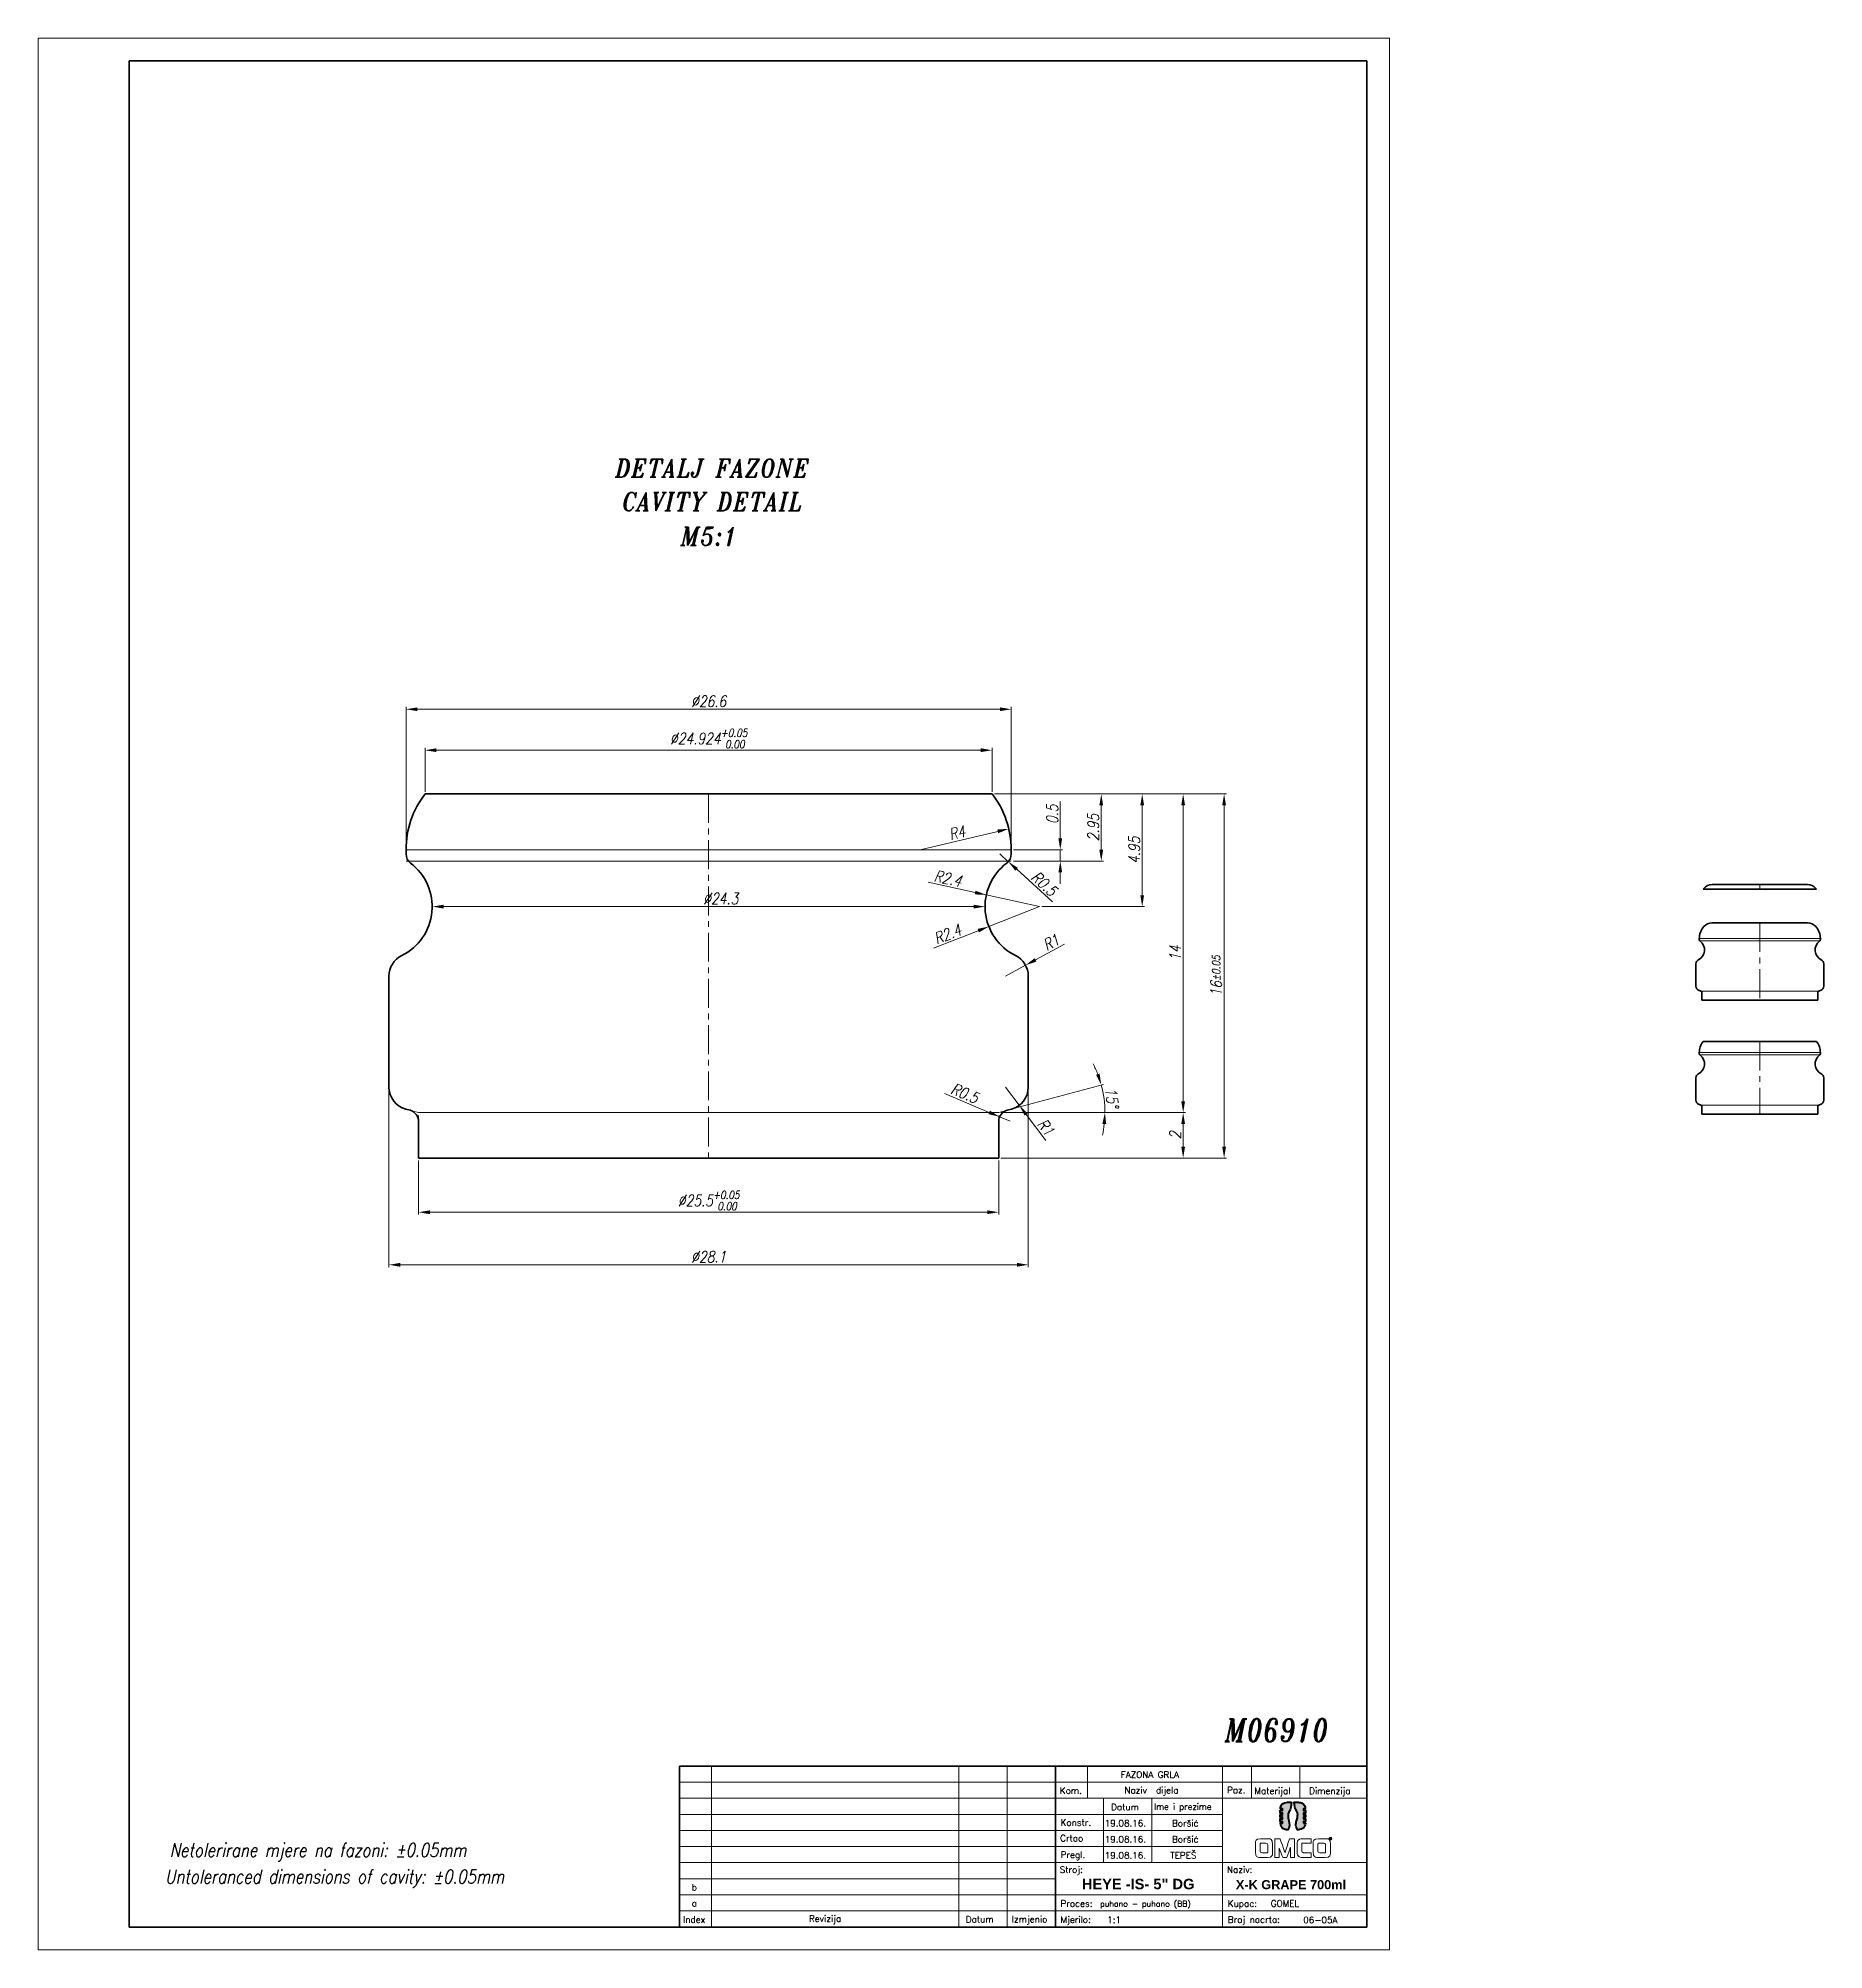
# Model space of a CAD drawing. Extents: x 678 to 1070, y 7 to 427.
import ezdxf

# ---------------------------------------------------------------- set-up
doc = ezdxf.new("R2010")
doc.units = 0
doc.header["$LTSCALE"] = 0.2
doc.linetypes.add('CENTER', pattern=[50.8, 31.75, -6.35, 6.35, -6.35])
doc.linetypes.add('HIDDEN', pattern=[9.525, 6.35, -3.175])
doc.layers.get('0').update_dxf_attribs({"linetype": 'CONTINUOUS', "lineweight": 15})
doc.layers.get('DEFPOINTS').update_dxf_attribs({"linetype": 'CONTINUOUS'})
for name, color, linetype, lineweight in [('1', 1, 'CENTER', 15), ('2', 2, 'HIDDEN', 15), ('3', 3, 'CONTINUOUS', 35), ('4', 5, 'CONTINUOUS', 50), ('8', 250, 'CONTINUOUS', 15), ('ENGLISH', 252, 'CONTINUOUS', 18)]:
    doc.layers.add(name, color=color, linetype=linetype, lineweight=lineweight)
doc.styles.add('ITALICT', font='ITALICT.shx', dxfattribs={"width": 0.8, "height": 2.5})
doc.styles.add('ROMANS', font='romans.shx')
doc.dimstyles.new('L', dxfattribs={"dimscale": 0, "dimtxt": 3, "dimasz": 2.5, "dimexe": 0.5, "dimexo": 0.5, "dimgap": 0.5, "dimtad": 1, "dimdec": 3, "dimzin": 9, "dimdsep": 46, "dimtxsty": 'ITALICT', "dimcen": 0, "dimclrd": 256, "dimclre": 256, "dimclrt": 256, "dimadec": 1, "dimazin": 2, "dimtfac": 0.75, "dimtdec": 3, "dimtmove": 0, "dimatfit": 0, "dimfxl": 1, "dimtolj": 1, "dimtzin": 9, "dimlwd": -1, "dimlwe": -1, "dimarcsym": 0})

msp = doc.modelspace()

# ---------------------------------------------------------------- texts
at = {"linetype": 'Continuous', "style": 'ITALICT', "width": 0.9}
for s, p in [('DETALJ FAZONE', (804.4809, 330.2967)), ('M5:1', (818.8986, 315.3259))]:
    msp.add_text(s, height=4, dxfattribs=at).set_placement(p)
at = {"style": 'ITALICT', "width": 0.8}
for s, height, p in [('M06910', 5, (938.499, 52.5095)), ('Netolerirane mjere na fazoni: %%P0.05mm', 3, (706.6166, 27.1786))]:
    msp.add_text(s, height=height, dxfattribs=at).set_placement(p)
at = {"style": 'ROMANS'}
for s, height, p in [('Kom.', 1.414, (902.2308, 41.031)), ('FAZONA GRLA', 1.414, (915.6278, 44.5203)), ('Naziv  dijela', 1.414, (916.4438, 41.1082)), ('Poz.', 1.414, (938.9911, 41.1339)), ('Materijal', 1.414, (944.9836, 40.9771)), ('Dimenzija', 1.414, (957.0306, 40.9803)), ('Datum', 1.414, (913.5006, 37.4012)), ('Ime i prezime', 1.3433, (922.9493, 37.5341)), ('Konstr.', 1.414, (902.402, 34.0176)), ('19.08.16.', 1.414, (912.0962, 33.8547)), ('Boršić', 1.414, (926.8904, 33.8547)), ('Crtao', 1.414, (902.3079, 30.5654)), ('19.08.16.', 1.414, (912.0962, 30.3197)), ('Boršić', 1.414, (926.8904, 30.3197)), ('Pregl.', 1.414, (902.402, 26.9251)), ('19.08.16.', 1.414, (912.0962, 26.7847)), ('TEPEŠ', 1.414, (926.4973, 26.8031)), ('b', 1.414, (821.3608, 19.7811)), ('Stroj:', 1.414, (902.2095, 23.6669)), ('Naziv:', 1.414, (938.9735, 23.6669)), ('a', 1.414, (821.3608, 16.2461)), ('Proces:', 1.414, (902.3807, 16.215)), ('puhano - puhano (BB)', 1.25, (911.081, 16.2338)), ('Kupac:', 1.414, (939.1447, 16.215)), ('GOMEL', 1.414, (948.5952, 16.2272)), ('Index', 1.414, (819.4341, 12.7111)), ('Revizija', 1.414, (847.1099, 12.8847)), ('Datum', 1.414, (881.5708, 12.7233)), ('Izmjenio', 1.414, (891.6899, 12.7642)), ('Mjerilo:', 1.414, (902.3807, 12.68)), ('1:1', 1.414, (912.6491, 12.6263)), ('Broj nacrta:', 1.414, (939.1538, 12.6779)), ('06-05A', 1.414, (955.7281, 12.5959))]:
    msp.add_text(s, height=height, dxfattribs=at).set_placement(p)
at = {"attachment_point": 1, "style": 'ROMANS'}
for s, insert, char_height, width in [('{\\fArial|b1|i0|c238|p34;HEYE -IS- 5" DG}', (907.0784, 22.3502), 2.3, 46.279007), ('{\\fArial|b1|i0|c238|p34;X-K GRAPE 700ml}', (940.921, 22.0635), 2, 34.724)]:
    msp.add_mtext(s, dxfattribs=dict(at, insert=insert, char_height=char_height, width=width))
at = {"layer": 'ENGLISH', "linetype": 'Continuous', "style": 'ITALICT', "width": 0.9}
msp.add_text('CAVITY DETAIL', height=4, dxfattribs=at).set_placement((806.0513, 322.9262))
at = {"layer": 'ENGLISH', "style": 'ITALICT', "width": 0.8}
msp.add_text('Untoleranced dimensions of cavity: %%P0.05mm', height=3, dxfattribs=at).set_placement((705.6198, 21.3439))

# ---------------------------------------------------------------- blocks, each defined once
blk = doc.blocks.new('*D2')
at = {"transparency": 16777216}
for p, q in [((889.3, 190.71), (929.84, 190.71)), ((929.34, 188.21), (929.34, 183.21)), ((889.3, 180.71), (929.84, 180.71))]:
    blk.add_line(p, q, dxfattribs=at)
for points in [[(928.92, 188.21), (929.75, 188.21), (929.34, 190.71)], [(928.92, 183.21), (929.75, 183.21), (929.34, 180.71)]]:
    blk.add_solid(points, dxfattribs=at)
at = {"layer": 'DEFPOINTS', "color": 0, "transparency": 16777216}
for p in [(888.8, 190.71), (888.8, 180.71), (929.34, 180.71)]:
    blk.add_point(p, dxfattribs=at)
at = {"transparency": 16777216, "insert": (927.59, 185.71), "char_height": 2.5, "attachment_point": 5, "rotation": 90, "style": 'ITALICT'}
blk.add_mtext('\\A1;2', dxfattribs=at)
blk = doc.blocks.new('*D3')
at = {"transparency": 16777216}
for p, q in [((887.86, 260.71), (929.84, 260.71)), ((929.34, 193.21), (929.34, 258.21)), ((889.3, 190.71), (929.84, 190.71))]:
    blk.add_line(p, q, dxfattribs=at)
for points in [[(928.92, 258.21), (929.75, 258.21), (929.34, 260.71)], [(928.92, 193.21), (929.75, 193.21), (929.34, 190.71)]]:
    blk.add_solid(points, dxfattribs=at)
at = {"layer": 'DEFPOINTS', "color": 0, "transparency": 16777216}
for p in [(887.36, 260.71), (929.34, 260.71), (888.8, 190.71)]:
    blk.add_point(p, dxfattribs=at)
at = {"transparency": 16777216, "insert": (927.59, 225.71), "char_height": 2.5, "attachment_point": 5, "rotation": 90, "style": 'ITALICT'}
blk.add_mtext('\\A1;14', dxfattribs=at)
blk = doc.blocks.new('*D4')
at = {"transparency": 16777216}
for p, q in [((887.86, 260.71), (938.84, 260.71)), ((938.34, 183.21), (938.34, 258.21)), ((889.3, 180.71), (938.84, 180.71))]:
    blk.add_line(p, q, dxfattribs=at)
for points in [[(937.92, 258.21), (938.75, 258.21), (938.34, 260.71)], [(937.92, 183.21), (938.75, 183.21), (938.34, 180.71)]]:
    blk.add_solid(points, dxfattribs=at)
at = {"layer": 'DEFPOINTS', "color": 0, "transparency": 16777216}
for p in [(887.36, 260.71), (938.34, 260.71), (888.8, 180.71)]:
    blk.add_point(p, dxfattribs=at)
at = {"transparency": 16777216, "insert": (936.59, 220.71), "char_height": 2.5, "attachment_point": 5, "rotation": 90, "style": 'ITALICT'}
blk.add_mtext('\\A1;16{}{\\H0.71x;\\C3;%%p0.05}', dxfattribs=at)
blk = doc.blocks.new('*D5')
at = {"transparency": 16777216}
for p, q in [((761.3, 180.21), (761.3, 168.31)), ((888.8, 180.21), (888.8, 168.31)), ((763.8, 168.81), (886.3, 168.81))]:
    blk.add_line(p, q, dxfattribs=at)
for points in [[(763.8, 169.22), (763.8, 168.39), (761.3, 168.81)], [(886.3, 169.22), (886.3, 168.39), (888.8, 168.81)]]:
    blk.add_solid(points, dxfattribs=at)
at = {"layer": 'DEFPOINTS', "color": 0, "transparency": 16777216}
for p in [(761.3, 180.71), (888.8, 180.71), (888.8, 168.81)]:
    blk.add_point(p, dxfattribs=at)
at = {"transparency": 16777216, "insert": (825.05, 171.38), "char_height": 2.5, "attachment_point": 5, "style": 'ITALICT'}
blk.add_mtext('\\A1;%%C25.5{}{\\H0.71x;\\C3;\\S+0.05^  0.00;}', dxfattribs=at)
blk = doc.blocks.new('*D6')
at = {"transparency": 16777216}
for p, q in [((754.8, 195.79), (754.8, 156.76)), ((895.3, 195.79), (895.3, 156.76)), ((892.8, 157.26), (757.3, 157.26))]:
    blk.add_line(p, q, dxfattribs=at)
for points in [[(757.3, 157.68), (757.3, 156.84), (754.8, 157.26)], [(892.8, 157.68), (892.8, 156.84), (895.3, 157.26)]]:
    blk.add_solid(points, dxfattribs=at)
at = {"layer": 'DEFPOINTS', "color": 0, "transparency": 16777216}
for p in [(754.8, 196.29), (895.3, 196.29), (754.8, 157.26)]:
    blk.add_point(p, dxfattribs=at)
at = {"transparency": 16777216, "insert": (825.05, 159.01), "char_height": 2.5, "attachment_point": 5, "style": 'ITALICT'}
blk.add_mtext('\\A1;%%C28.1', dxfattribs=at)
blk = doc.blocks.new('*D7')
at = {"transparency": 16777216}
for p, q in [((758.55, 248.96), (758.55, 279.82)), ((761.05, 279.32), (889.05, 279.32)), ((891.55, 248.96), (891.55, 279.82))]:
    blk.add_line(p, q, dxfattribs=at)
for points in [[(761.05, 279.74), (761.05, 278.91), (758.55, 279.32)], [(889.05, 279.74), (889.05, 278.91), (891.55, 279.32)]]:
    blk.add_solid(points, dxfattribs=at)
at = {"layer": 'DEFPOINTS', "color": 0, "transparency": 16777216}
for p in [(891.55, 279.32), (758.55, 248.46), (891.55, 248.46)]:
    blk.add_point(p, dxfattribs=at)
at = {"transparency": 16777216, "insert": (825.05, 281.07), "char_height": 2.5, "attachment_point": 5, "style": 'ITALICT'}
blk.add_mtext('\\A1;%%C26.6', dxfattribs=at)
blk = doc.blocks.new('*D8')
at = {"transparency": 16777216}
for p, q in [((762.74, 261.21), (762.74, 270.82)), ((765.24, 270.32), (884.86, 270.32)), ((887.36, 261.21), (887.36, 270.82))]:
    blk.add_line(p, q, dxfattribs=at)
for points in [[(765.24, 270.74), (765.24, 269.91), (762.74, 270.32)], [(884.86, 270.74), (884.86, 269.91), (887.36, 270.32)]]:
    blk.add_solid(points, dxfattribs=at)
at = {"layer": 'DEFPOINTS', "color": 0, "transparency": 16777216}
for p in [(887.36, 270.32), (762.74, 260.71), (887.36, 260.71)]:
    blk.add_point(p, dxfattribs=at)
at = {"transparency": 16777216, "insert": (825.05, 272.89), "char_height": 2.5, "attachment_point": 5, "style": 'ITALICT'}
blk.add_mtext('\\A1;%%C24.924{}{\\H0.71x;\\C3;\\S+0.05^  0.00;}', dxfattribs=at)
blk = doc.blocks.new('*D9')
at = {"transparency": 16777216}
blk.add_line((883.3, 235.96), (766.8, 235.96), dxfattribs=at)
for points in [[(766.8, 236.37), (766.8, 235.54), (764.3, 235.96)], [(883.3, 236.37), (883.3, 235.54), (885.8, 235.96)]]:
    blk.add_solid(points, dxfattribs=at)
at = {"layer": 'DEFPOINTS', "color": 0, "transparency": 16777216}
for p in [(764.3, 235.96), (764.3, 235.96), (885.8, 235.96)]:
    blk.add_point(p, dxfattribs=at)
at = {"transparency": 16777216, "insert": (827.71, 237.71), "char_height": 2.5, "attachment_point": 5, "style": 'ITALICT'}
blk.add_mtext('\\A1;%%C24.3', dxfattribs=at)
blk = doc.blocks.new('*D10')
at = {"transparency": 16777216}
for p, q in [((887.86, 260.71), (911.84, 260.71)), ((911.34, 258.21), (911.34, 248.46)), ((892.05, 245.96), (911.84, 245.96))]:
    blk.add_line(p, q, dxfattribs=at)
for points in [[(910.92, 258.21), (911.75, 258.21), (911.34, 260.71)], [(910.92, 248.46), (911.75, 248.46), (911.34, 245.96)]]:
    blk.add_solid(points, dxfattribs=at)
at = {"layer": 'DEFPOINTS', "color": 0, "transparency": 16777216}
for p in [(887.36, 260.71), (891.55, 245.96), (911.34, 245.96)]:
    blk.add_point(p, dxfattribs=at)
at = {"transparency": 16777216, "insert": (909.59, 253.33), "char_height": 2.5, "attachment_point": 5, "rotation": 90, "style": 'ITALICT'}
blk.add_mtext('\\A1;2.95', dxfattribs=at)
blk = doc.blocks.new('*D11')
at = {"transparency": 16777216}
for p, q in [((887.86, 260.71), (920.84, 260.71)), ((920.34, 258.21), (920.34, 238.46)), ((898.3, 235.96), (920.84, 235.96))]:
    blk.add_line(p, q, dxfattribs=at)
for points in [[(919.92, 258.21), (920.75, 258.21), (920.34, 260.71)], [(919.92, 238.46), (920.75, 238.46), (920.34, 235.96)]]:
    blk.add_solid(points, dxfattribs=at)
at = {"layer": 'DEFPOINTS', "color": 0, "transparency": 16777216}
for p in [(887.36, 260.71), (897.8, 235.96), (920.34, 235.96)]:
    blk.add_point(p, dxfattribs=at)
at = {"transparency": 16777216, "insert": (918.59, 248.33), "char_height": 2.5, "attachment_point": 5, "rotation": 90, "style": 'ITALICT'}
blk.add_mtext('\\A1;4.95', dxfattribs=at)
blk = doc.blocks.new('*D12')
at = {"transparency": 16777216}
for p, q in [((897.8, 235.96), (886.63, 231.58)), ((884.3, 230.67), (874.48, 226.82))]:
    blk.add_line(p, q, dxfattribs=at)
blk.add_solid([(884.15, 231.06), (884.45, 230.28), (886.63, 231.58)], dxfattribs=at)
at = {"layer": 'DEFPOINTS', "color": 0, "transparency": 16777216}
for p in [(897.8, 235.96), (886.63, 231.58)]:
    blk.add_point(p, dxfattribs=at)
at = {"transparency": 16777216, "insert": (877.59, 229.92), "char_height": 2.5, "attachment_point": 5, "rotation": 21.3845, "style": 'ITALICT'}
blk.add_mtext('\\A1;R2.4', dxfattribs=at)
blk = doc.blocks.new('*D13')
at = {"transparency": 16777216}
for p, q in [((902.34, 250.96), (902.34, 259.03)), ((892.05, 248.46), (902.84, 248.46)), ((902.34, 245.96), (902.34, 248.46)), ((892.05, 245.96), (902.84, 245.96)), ((902.34, 243.46), (902.34, 240.96))]:
    blk.add_line(p, q, dxfattribs=at)
for points in [[(901.92, 250.96), (902.75, 250.96), (902.34, 248.46)], [(901.92, 243.46), (902.75, 243.46), (902.34, 245.96)]]:
    blk.add_solid(points, dxfattribs=at)
at = {"layer": 'DEFPOINTS', "color": 0, "transparency": 16777216}
for p in [(891.55, 248.46), (891.55, 245.96), (902.34, 245.96)]:
    blk.add_point(p, dxfattribs=at)
at = {"transparency": 16777216, "insert": (900.59, 256.24), "char_height": 2.5, "attachment_point": 5, "rotation": 90, "style": 'ITALICT'}
blk.add_mtext('\\A1;0.5', dxfattribs=at)
blk = doc.blocks.new('*D14')
at = {"transparency": 16777216}
for p, q in [((896.9, 224.26), (903.25, 227.69)), ((890.3, 220.7), (894.7, 223.08))]:
    blk.add_line(p, q, dxfattribs=at)
blk.add_solid([(896.7, 224.63), (897.1, 223.9), (894.7, 223.08)], dxfattribs=at)
at = {"layer": 'DEFPOINTS', "color": 0, "transparency": 16777216}
for p in [(894.7, 223.08), (890.3, 220.7)]:
    blk.add_point(p, dxfattribs=at)
at = {"transparency": 16777216, "insert": (900.35, 228.11), "char_height": 2.5, "attachment_point": 5, "rotation": 28.3477, "style": 'ITALICT'}
blk.add_mtext('\\A1;R1', dxfattribs=at)
blk = doc.blocks.new('*D15')
at = {"transparency": 16777216}
for p, q in [((886.7, 190.75), (876.91, 194.93)), ((891.3, 188.79), (889, 189.77))]:
    blk.add_line(p, q, dxfattribs=at)
blk.add_solid([(886.87, 191.13), (886.54, 190.37), (889, 189.77)], dxfattribs=at)
at = {"layer": 'DEFPOINTS', "color": 0, "transparency": 16777216}
for p in [(889, 189.77), (891.3, 188.79)]:
    blk.add_point(p, dxfattribs=at)
at = {"transparency": 16777216, "insert": (881.35, 194.94), "char_height": 2.5, "attachment_point": 5, "rotation": 336.8949, "style": 'ITALICT'}
blk.add_mtext('\\A1;R0.5', dxfattribs=at)
blk = doc.blocks.new('*D16')
at = {"transparency": 16777216}
for p, q in [((892.08, 191.59), (911.83, 196.88)), ((889.3, 190.71), (912.64, 190.71))]:
    blk.add_line(p, q, dxfattribs=at)
for start, end in [(21.1393, 27.2785), (0, 15), (347.7215, 353.8607)]:
    blk.add_arc((888.8, 190.71), 23.34, start, end, dxfattribs=at)
for points in [[(910.97, 199.26), (910.18, 199), (911.35, 196.75)], [(911.59, 188.23), (912.43, 188.19), (912.14, 190.71)]]:
    blk.add_solid(points, dxfattribs=at)
at = {"layer": 'DEFPOINTS', "color": 0, "transparency": 16777216}
for p in [(825.05, 190.71), (888.8, 190.71), (890.65, 191.2), (891.6, 191.46), (912.06, 192.74)]:
    blk.add_point(p, dxfattribs=at)
at = {"transparency": 16777216, "insert": (913.68, 193.98), "char_height": 2.5, "attachment_point": 5, "rotation": 277.5, "style": 'ITALICT'}
blk.add_mtext('\\A1;15°', dxfattribs=at)
blk = doc.blocks.new('*D17')
at = {"transparency": 16777216}
blk.add_line((871.55, 248.46), (888.58, 252.48), dxfattribs=at)
blk.add_solid([(888.49, 252.89), (888.68, 252.08), (891.02, 253.06)], dxfattribs=at)
at = {"layer": 'DEFPOINTS', "color": 0, "transparency": 16777216}
for p in [(891.02, 253.06), (871.55, 248.46)]:
    blk.add_point(p, dxfattribs=at)
at = {"transparency": 16777216, "insert": (879.66, 252.17), "char_height": 2.5, "attachment_point": 5, "rotation": 13.2983, "style": 'ITALICT'}
blk.add_mtext('\\A1;R4', dxfattribs=at)
blk = doc.blocks.new('*D18')
at = {"transparency": 16777216}
for p, q in [((890.3, 196.29), (893.32, 192.3)), ((894.83, 190.31), (899.19, 184.56))]:
    blk.add_line(p, q, dxfattribs=at)
blk.add_solid([(895.16, 190.56), (894.5, 190.06), (893.32, 192.3)], dxfattribs=at)
at = {"layer": 'DEFPOINTS', "color": 0, "transparency": 16777216}
for p in [(890.3, 196.29), (893.32, 192.3)]:
    blk.add_point(p, dxfattribs=at)
at = {"transparency": 16777216, "insert": (899.16, 187.49), "char_height": 2.5, "attachment_point": 5, "rotation": 307.1514, "style": 'ITALICT'}
blk.add_mtext('\\A1;R1', dxfattribs=at)
blk = doc.blocks.new('*D19')
at = {"transparency": 16777216}
for p, q in [((883.64, 239.05), (873.33, 241.3)), ((897.8, 235.96), (886.08, 238.52))]:
    blk.add_line(p, q, dxfattribs=at)
blk.add_solid([(883.72, 239.46), (883.55, 238.65), (886.08, 238.52)], dxfattribs=at)
at = {"layer": 'DEFPOINTS', "color": 0, "transparency": 16777216}
for p in [(886.08, 238.52), (897.8, 235.96)]:
    blk.add_point(p, dxfattribs=at)
at = {"transparency": 16777216, "insert": (877.64, 242.15), "char_height": 2.5, "attachment_point": 5, "rotation": 347.6755, "style": 'ITALICT'}
blk.add_mtext('\\A1;R2.4', dxfattribs=at)
blk = doc.blocks.new('*D20')
at = {"transparency": 16777216}
for p, q in [((889.05, 247.52), (890.9, 245.83)), ((892.75, 244.15), (900.61, 236.98))]:
    blk.add_line(p, q, dxfattribs=at)
blk.add_solid([(893.03, 244.46), (892.46, 243.84), (890.9, 245.83)], dxfattribs=at)
at = {"layer": 'DEFPOINTS', "color": 0, "transparency": 16777216}
for p in [(889.05, 247.52), (890.9, 245.83)]:
    blk.add_point(p, dxfattribs=at)
at = {"transparency": 16777216, "insert": (898.78, 241.01), "char_height": 2.5, "attachment_point": 5, "rotation": 317.6273, "style": 'ITALICT'}
blk.add_mtext('\\A1;R0.5', dxfattribs=at)

# ---------------------------------------------------------------- dimensions: what is measured, and where the dimension line sits
for base, p1, p2, override, picture, middle in [((891.5518, 279.323), (758.5518, 248.4575), (891.5518, 248.4575), {"dimscale": 1, "dimlfac": 0.2, "dimpost": '%%C<>', "dimtfac": 1, "dimtdec": 2, "dimtzin": 0}, '*D7', (825.0518, 279.323)), ((764.3018, 235.9575), (885.8018, 235.9575), (764.3018, 235.9575), {"dimscale": 1, "dimlfac": 0.2, "dimpost": '%%C<>', "dimtp": 0.05, "dimtfac": 1, "dimtdec": 2, "dimtzin": 0}, '*D9', (827.7082, 235.9575)), ((754.8018, 157.2597), (895.3018, 196.2858), (754.8018, 196.2858), {"dimscale": 1, "dimlfac": 0.2, "dimpost": '%%C<>', "dimtfac": 1, "dimtdec": 2, "dimtzin": 0}, '*D6', (825.0518, 157.2597))]:
    dim = msp.add_linear_dim(base=base, p1=p1, p2=p2, dimstyle='L', override=override)
    dim.commit()
    dim.dimension.update_dxf_attribs({"geometry": picture, "text_midpoint": middle, "dimtype": 160})
for base, p1, p2, picture, middle in [((887.3612, 270.323), (762.7424, 260.7075), (887.3612, 260.7075), '*D8', (825.0518, 272.8939)), ((888.8018, 168.8071), (761.3018, 180.7075), (888.8018, 180.7075), '*D5', (825.0518, 171.3779))]:
    dim = msp.add_linear_dim(base=base, p1=p1, p2=p2, text='<>{}{\\H0.71x;\\C3;\\S+0.05^  0.00;}', dimstyle='L', override={"dimscale": 1, "dimlfac": 0.2, "dimpost": '%%C<>', "dimtp": 0.05, "dimtfac": 1, "dimtdec": 2, "dimtzin": 0})
    dim.commit()
    dim.dimension.update_dxf_attribs({"geometry": picture, "text_midpoint": middle})
for base, p1, p2, picture, middle in [((929.338, 260.7075), (888.8018, 190.7075), (887.3612, 260.7075), '*D3', (929.338, 225.7075)), ((911.338, 245.9575), (887.3612, 260.7075), (891.5518, 245.9575), '*D10', (911.338, 253.3325)), ((920.338, 235.9575), (887.3612, 260.7075), (897.8018, 235.9575), '*D11', (920.338, 248.3325)), ((902.338, 245.9575), (891.5518, 248.4575), (891.5518, 245.9575), '*D13', (902.338, 256.2432))]:
    dim = msp.add_linear_dim(base=base, p1=p1, p2=p2, angle=90, dimstyle='L', override={"dimscale": 1, "dimlfac": 0.2, "dimpost": '<>', "dimtp": 0.05, "dimtfac": 1, "dimtdec": 2, "dimtzin": 0})
    dim.commit()
    dim.dimension.update_dxf_attribs({"geometry": picture, "text_midpoint": middle, "dimtype": 160})
dim = msp.add_linear_dim(base=(938.338, 260.7075), p1=(888.8018, 180.7075), p2=(887.3612, 260.7075), angle=90, text='<>{}{\\H0.71x;\\C3;%%p0.05}', dimstyle='L', override={"dimscale": 1, "dimlfac": 0.2, "dimpost": '<>', "dimtp": 0.05, "dimtm": 0.05, "dimtfac": 1, "dimtdec": 2, "dimtzin": 0})
dim.commit()
dim.dimension.update_dxf_attribs({"geometry": '*D4', "text_midpoint": (936.588, 220.7075)})
for center, mpoint, picture, middle in [((871.5518, 248.4575), (891.0155, 253.0579), '*D17', (879.6646, 252.1733)), ((889.0518, 247.5198), (890.8987, 245.835), '*D20', (898.7799, 241.0141)), ((891.3018, 188.7892), (889.0023, 189.7702), '*D15', (881.3452, 194.9397))]:
    dim = msp.add_radius_dim(center=center, mpoint=mpoint, dimstyle='L', override={"dimscale": 1, "dimlfac": 0.2, "dimtp": 0.05, "dimtfac": 1, "dimtdec": 2, "dimtzin": 0})
    dim.commit()
    dim.dimension.update_dxf_attribs({"geometry": picture, "text_midpoint": middle})
for center, mpoint, picture, middle in [((897.8018, 235.9575), (886.0783, 238.5189), '*D19', (877.2625, 240.445)), ((897.8018, 235.9575), (886.6279, 231.582), '*D12', (878.2253, 228.2917)), ((890.3018, 220.7014), (894.7022, 223.0755), '*D14', (901.1771, 226.5688)), ((890.3018, 196.2858), (893.3214, 192.3006), '*D18', (897.7645, 186.4366))]:
    dim = msp.add_radius_dim(center=center, mpoint=mpoint, dimstyle='L', override={"dimscale": 1, "dimlfac": 0.2, "dimtp": 0.05, "dimtfac": 1, "dimtdec": 2, "dimtzin": 0})
    dim.commit()
    dim.dimension.update_dxf_attribs({"geometry": picture, "text_midpoint": middle, "dimtype": 164})
dim = msp.add_angular_dim_2l(base=(912.0558, 192.742), line1=((890.6547, 191.204), (891.5959, 191.4562)), line2=((825.0518, 190.7075), (888.8018, 190.7075)), dimstyle='L', override={"dimscale": 1})
dim.commit()
dim.dimension.update_dxf_attribs({"geometry": '*D16', "text_midpoint": (911.9449, 193.7544), "dimtype": 162})
dim = msp.add_linear_dim(base=(929.338, 180.7075), p1=(888.8018, 190.7075), p2=(888.8018, 180.7075), angle=90, dimstyle='L', override={"dimscale": 1, "dimlfac": 0.2, "dimpost": '<>', "dimtp": 0.05, "dimtfac": 1, "dimtdec": 2, "dimtzin": 0})
dim.commit()
dim.dimension.update_dxf_attribs({"geometry": '*D2', "text_midpoint": (927.588, 185.7075)})

# ---------------------------------------------------------------- hatches: boundary and pattern name
at = {"layer": '4'}
h = msp.add_hatch(color=142, dxfattribs=at)
edge = h.paths.add_edge_path()
edge.add_spline(control_points=[(950.6896, 34.5883), (950.6896, 34.5883), (950.6896, 34.5883), (950.6896, 34.5883), (950.6896, 34.5883), (950.8471, 33.1958), (952.0772, 33.1241), (952.259, 33.1241), (952.259, 33.1241), (952.259, 33.1241), (952.3954, 33.1242), (952.3954, 33.1242), (952.3954, 33.1242), (953.0414, 34.0529), (952.3907, 35.4066), (952.3907, 36.3744), (952.3907, 36.3744), (952.3907, 37.1343), (953.0599, 37.3377), (953.1332, 39.1614), (953.1332, 39.1614), (952.3612, 39.1614), (952.3612, 39.1614), (952.3612, 39.1614), (951.0581, 39.1614), (950.761, 38.1562), (950.6931, 37.6972)], knot_values=[0.8095238, 0.8095238, 0.8095238, 0.8095238, 0.80952381, 0.80952381, 0.80952381, 0.80952381, 0.85714286, 0.85714286, 0.85714286, 0.85714286, 0.9047619, 0.9047619, 0.9047619, 0.90476191, 0.95238095, 0.95238095, 0.95238095, 0.95238095, 1, 1, 1, 1.04761905, 1.04761905, 1.04761905, 1.04761905, 1.0952381, 1.0952381, 1.0952381, 1.0952381], degree=3, periodic=0)
edge.add_spline(control_points=[(950.6931, 37.6972), (950.6931, 37.6972), (951.135, 37.6972), (951.135, 37.6972)], knot_values=[0.0952381, 0.0952381, 0.0952381, 0.0952381, 0.14285713, 0.14285713, 0.14285713, 0.14285713], degree=3, periodic=0)
edge.add_spline(control_points=[(951.135, 37.6972), (951.135, 37.6972), (951.135, 37.6972), (951.135, 37.6972), (951.135, 37.6972), (951.135, 37.6972), (951.135, 37.3275), (951.135, 37.3275)], knot_values=[0.14285713, 0.14285713, 0.14285713, 0.14285713, 0.14285714, 0.14285714, 0.14285714, 0.14285714, 0.19047619, 0.19047619, 0.19047619, 0.19047619], degree=3, periodic=0)
edge.add_spline(control_points=[(951.135, 37.3275), (951.135, 37.3275), (951.135, 37.3275), (951.135, 37.3275), (951.135, 37.3275), (951.135, 37.3275), (950.6728, 37.3275), (950.6728, 37.3275)], knot_values=[0.19047619, 0.19047619, 0.19047619, 0.19047619, 0.19047619, 0.19047619, 0.19047619, 0.19047619, 0.23809523, 0.23809523, 0.23809523, 0.23809523], degree=3, periodic=0)
edge.add_spline(control_points=[(950.6728, 37.3275), (950.6728, 37.3275), (950.6728, 37.3275), (950.6728, 37.3275), (950.6728, 37.3275), (950.6728, 37.3275), (950.6728, 36.7842), (950.6728, 36.7842)], knot_values=[0.23809523, 0.23809523, 0.23809523, 0.23809523, 0.23809524, 0.23809524, 0.23809524, 0.23809524, 0.28571428, 0.28571428, 0.28571428, 0.28571428], degree=3, periodic=0)
edge.add_spline(control_points=[(950.6728, 36.7842), (950.6728, 36.7842), (950.6728, 36.7842), (950.6728, 36.7842), (950.6728, 36.7842), (950.6728, 36.7842), (951.135, 36.7842), (951.135, 36.7842)], knot_values=[0.28571428, 0.28571428, 0.28571428, 0.28571428, 0.28571429, 0.28571429, 0.28571429, 0.28571429, 0.33333332, 0.33333332, 0.33333332, 0.33333332], degree=3, periodic=0)
edge.add_spline(control_points=[(951.135, 36.7842), (951.135, 36.7842), (951.135, 36.7842), (951.135, 36.7842), (951.135, 36.7842), (951.135, 36.7842), (951.135, 36.4144), (951.135, 36.4144)], knot_values=[0.33333332, 0.33333332, 0.33333332, 0.33333332, 0.33333333, 0.33333333, 0.33333333, 0.33333333, 0.38095238, 0.38095238, 0.38095238, 0.38095238], degree=3, periodic=0)
edge.add_spline(control_points=[(951.135, 36.4144), (951.135, 36.4144), (951.135, 36.4144), (951.135, 36.4144), (951.135, 36.4144), (951.135, 36.4144), (950.6728, 36.4144), (950.6728, 36.4144)], knot_values=[0.38095238, 0.38095238, 0.38095238, 0.38095238, 0.38095238, 0.38095238, 0.38095238, 0.38095238, 0.42857142, 0.42857142, 0.42857142, 0.42857142], degree=3, periodic=0)
edge.add_spline(control_points=[(950.6728, 36.4144), (950.6728, 36.4144), (950.6728, 36.4144), (950.6728, 36.4144), (950.6728, 36.4144), (950.6728, 36.4144), (950.6728, 35.8711), (950.6728, 35.8711)], knot_values=[0.42857142, 0.42857142, 0.42857142, 0.42857142, 0.42857143, 0.42857143, 0.42857143, 0.42857143, 0.47619047, 0.47619047, 0.47619047, 0.47619047], degree=3, periodic=0)
edge.add_spline(control_points=[(950.6728, 35.8711), (950.6728, 35.8711), (950.6728, 35.8711), (950.6728, 35.8711), (950.6728, 35.8711), (950.6728, 35.8711), (951.135, 35.8711), (951.135, 35.8711)], knot_values=[0.47619047, 0.47619047, 0.47619047, 0.47619047, 0.47619048, 0.47619048, 0.47619048, 0.47619048, 0.52380952, 0.52380952, 0.52380952, 0.52380952], degree=3, periodic=0)
edge.add_spline(control_points=[(951.135, 35.8711), (951.135, 35.8711), (951.135, 35.8711), (951.135, 35.8711), (951.135, 35.8711), (951.135, 35.8711), (951.135, 35.5014), (951.135, 35.5014)], knot_values=[0.52380952, 0.52380952, 0.52380952, 0.52380952, 0.52380952, 0.52380952, 0.52380952, 0.52380952, 0.57142856, 0.57142856, 0.57142856, 0.57142856], degree=3, periodic=0)
edge.add_spline(control_points=[(951.135, 35.5014), (951.135, 35.5014), (951.135, 35.5014), (951.135, 35.5014), (951.135, 35.5014), (951.135, 35.5014), (950.6728, 35.5014), (950.6728, 35.5014)], knot_values=[0.57142856, 0.57142856, 0.57142856, 0.57142856, 0.57142857, 0.57142857, 0.57142857, 0.57142857, 0.61904761, 0.61904761, 0.61904761, 0.61904761], degree=3, periodic=0)
edge.add_spline(control_points=[(950.6728, 35.5014), (950.6728, 35.5014), (950.6728, 35.5014), (950.6728, 35.5014), (950.6728, 35.5014), (950.6728, 35.5014), (950.6728, 34.958), (950.6728, 34.958)], knot_values=[0.61904761, 0.61904761, 0.61904761, 0.61904761, 0.61904762, 0.61904762, 0.61904762, 0.61904762, 0.66666666, 0.66666666, 0.66666666, 0.66666666], degree=3, periodic=0)
edge.add_spline(control_points=[(950.6728, 34.958), (950.6728, 34.958), (950.6728, 34.958), (950.6728, 34.958), (950.6728, 34.958), (950.6728, 34.958), (951.135, 34.958), (951.135, 34.958)], knot_values=[0.66666666, 0.66666666, 0.66666666, 0.66666666, 0.66666667, 0.66666667, 0.66666667, 0.66666667, 0.7142857, 0.7142857, 0.7142857, 0.7142857], degree=3, periodic=0)
edge.add_spline(control_points=[(951.135, 34.958), (951.135, 34.958), (951.135, 34.958), (951.135, 34.958), (951.135, 34.958), (951.135, 34.958), (951.135, 34.5883), (951.135, 34.5883)], knot_values=[0.7142857, 0.7142857, 0.7142857, 0.7142857, 0.71428571, 0.71428571, 0.71428571, 0.71428572, 0.76190476, 0.76190476, 0.76190476, 0.76190476], degree=3, periodic=0)
edge.add_spline(control_points=[(951.135, 34.5883), (951.135, 34.5883), (951.135, 34.5883), (951.135, 34.5883), (951.135, 34.5883), (951.135, 34.5883), (950.6896, 34.5883), (950.6896, 34.5883)], knot_values=[0.76190476, 0.76190476, 0.76190476, 0.76190476, 0.76190476, 0.76190476, 0.76190476, 0.76190476, 0.8095238, 0.8095238, 0.8095238, 0.8095238], degree=3, periodic=0)
h = msp.add_hatch(color=253, dxfattribs=at)
edge = h.paths.add_edge_path()
edge.add_spline(control_points=[(955.7571, 35.8711), (955.7571, 35.8711), (955.7571, 35.8711), (955.7571, 35.8711), (955.7571, 35.8711), (955.7571, 35.8711), (956.2192, 35.8711), (956.2192, 35.8711)], knot_values=[0.23809523, 0.23809523, 0.23809523, 0.23809523, 0.23809524, 0.23809524, 0.23809524, 0.23809524, 0.28571428, 0.28571428, 0.28571428, 0.28571428], degree=3, periodic=0)
edge.add_spline(control_points=[(956.2192, 35.8711), (956.2192, 35.8711), (956.2192, 35.8711), (956.2192, 35.8711), (956.2192, 35.8711), (956.2192, 35.8711), (956.2192, 36.4144), (956.2192, 36.4144)], knot_values=[0.28571428, 0.28571428, 0.28571428, 0.28571428, 0.28571429, 0.28571429, 0.28571429, 0.28571429, 0.33333333, 0.33333333, 0.33333333, 0.33333333], degree=3, periodic=0)
edge.add_spline(control_points=[(956.2192, 36.4144), (956.2192, 36.4144), (956.2192, 36.4144), (956.2192, 36.4144), (956.2192, 36.4144), (956.2192, 36.4144), (955.7571, 36.4144), (955.7571, 36.4144)], knot_values=[0.33333333, 0.33333333, 0.33333333, 0.33333333, 0.33333333, 0.33333333, 0.33333333, 0.33333333, 0.38095237, 0.38095237, 0.38095237, 0.38095237], degree=3, periodic=0)
edge.add_spline(control_points=[(955.7571, 36.4144), (955.7571, 36.4144), (955.7571, 36.4144), (955.7571, 36.4144), (955.7571, 36.4144), (955.7571, 36.4144), (955.7571, 36.7842), (955.7571, 36.7842)], knot_values=[0.38095237, 0.38095237, 0.38095237, 0.38095237, 0.38095238, 0.38095238, 0.38095238, 0.38095238, 0.42857143, 0.42857143, 0.42857143, 0.42857143], degree=3, periodic=0)
edge.add_spline(control_points=[(955.7571, 36.7842), (955.7571, 36.7842), (955.7571, 36.7842), (955.7571, 36.7842), (955.7571, 36.7842), (955.7571, 36.7842), (956.2192, 36.7842), (956.2192, 36.7842)], knot_values=[0.42857143, 0.42857143, 0.42857143, 0.42857143, 0.42857143, 0.42857143, 0.42857143, 0.42857143, 0.47619047, 0.47619047, 0.47619047, 0.47619047], degree=3, periodic=0)
edge.add_spline(control_points=[(956.2192, 36.7842), (956.2192, 36.7842), (956.2192, 36.7842), (956.2192, 36.7842), (956.2192, 36.7842), (956.2192, 36.7842), (956.2192, 37.3275), (956.2192, 37.3275)], knot_values=[0.47619047, 0.47619047, 0.47619047, 0.47619047, 0.47619048, 0.47619048, 0.47619048, 0.47619048, 0.52380952, 0.52380952, 0.52380952, 0.52380952], degree=3, periodic=0)
edge.add_spline(control_points=[(956.2192, 37.3275), (956.2192, 37.3275), (956.2192, 37.3275), (956.2192, 37.3275), (956.2192, 37.3275), (956.2192, 37.3275), (955.7571, 37.3275), (955.7571, 37.3275)], knot_values=[0.52380952, 0.52380952, 0.52380952, 0.52380952, 0.52380952, 0.52380952, 0.52380952, 0.52380952, 0.57142857, 0.57142857, 0.57142857, 0.57142857], degree=3, periodic=0)
edge.add_spline(control_points=[(955.7571, 37.3275), (955.7571, 37.3275), (955.7571, 37.3275), (955.7571, 37.3275), (955.7571, 37.3275), (955.7571, 37.3275), (955.7571, 37.6972), (955.7571, 37.6972)], knot_values=[0.57142857, 0.57142857, 0.57142857, 0.57142857, 0.57142857, 0.57142857, 0.57142857, 0.57142857, 0.61904762, 0.61904762, 0.61904762, 0.61904762], degree=3, periodic=0)
edge.add_spline(control_points=[(955.7571, 37.6972), (955.7571, 37.6972), (955.7571, 37.6972), (955.7571, 37.6972), (955.7571, 37.6972), (955.7571, 37.6972), (956.201, 37.6972), (956.201, 37.6972)], knot_values=[0.61904762, 0.61904762, 0.61904762, 0.61904762, 0.61904762, 0.61904762, 0.61904762, 0.61904762, 0.66666666, 0.66666666, 0.66666666, 0.66666666], degree=3, periodic=0)
edge.add_spline(control_points=[(956.201, 37.6972), (956.201, 37.6972), (956.201, 37.6972), (956.201, 37.6972), (956.201, 37.6972), (956.0385, 39.0805), (954.8145, 39.1614), (954.6331, 39.1614), (954.6331, 39.1614), (954.6331, 39.1614), (953.7586, 39.1614), (953.7586, 39.1614)], knot_values=[0.66666666, 0.66666666, 0.66666666, 0.66666666, 0.66666667, 0.66666667, 0.66666667, 0.66666667, 0.71428571, 0.71428571, 0.71428571, 0.71428572, 0.76190476, 0.76190476, 0.76190476, 0.76190476], degree=3, periodic=0)
edge.add_spline(control_points=[(953.7586, 39.1614), (953.7586, 39.1614), (953.7586, 39.1614), (953.7586, 39.1614), (953.7586, 39.1614), (953.832, 37.3377), (954.5015, 37.1343), (954.5015, 36.3744), (954.5015, 36.3744), (954.5015, 35.4066), (953.8507, 34.0529), (954.4967, 33.1241), (954.4967, 33.1241), (954.4967, 33.1241), (954.541, 33.1242), (954.541, 33.1242), (954.541, 33.1242), (955.8441, 33.1242), (956.1351, 34.1293), (956.2002, 34.5883)], knot_values=[0.76190476, 0.76190476, 0.76190476, 0.76190476, 0.76190476, 0.76190476, 0.76190476, 0.76190476, 0.80952381, 0.80952381, 0.80952381, 0.80952381, 0.85714286, 0.85714286, 0.85714286, 0.85714286, 0.9047619, 0.9047619, 0.9047619, 0.90476191, 0.95238095, 0.95238095, 0.95238095, 0.95238095], degree=3, periodic=0)
edge.add_spline(control_points=[(956.2002, 34.5883), (956.2002, 34.5883), (955.7571, 34.5883), (955.7571, 34.5883), (955.7571, 34.5883), (955.7571, 34.958), (955.7571, 34.958)], knot_values=[0.95238095, 0.95238095, 0.95238095, 0.95238095, 1, 1, 1, 1.04761904, 1.04761904, 1.04761904, 1.04761904], degree=3, periodic=0)
edge.add_spline(control_points=[(955.7571, 34.958), (955.7571, 34.958), (955.7571, 34.958), (955.7571, 34.958), (955.7571, 34.958), (955.7571, 34.958), (956.2192, 34.958), (956.2192, 34.958)], knot_values=[0.04761904, 0.04761904, 0.04761904, 0.04761904, 0.04761905, 0.04761905, 0.04761905, 0.04761905, 0.09523809, 0.09523809, 0.09523809, 0.09523809], degree=3, periodic=0)
edge.add_spline(control_points=[(956.2192, 34.958), (956.2192, 34.958), (956.2192, 34.958), (956.2192, 34.958), (956.2192, 34.958), (956.2192, 34.958), (956.2192, 35.5014), (956.2192, 35.5014)], knot_values=[0.09523809, 0.09523809, 0.09523809, 0.09523809, 0.0952381, 0.0952381, 0.0952381, 0.0952381, 0.14285714, 0.14285714, 0.14285714, 0.14285714], degree=3, periodic=0)
edge.add_spline(control_points=[(956.2192, 35.5014), (956.2192, 35.5014), (956.2192, 35.5014), (956.2192, 35.5014), (956.2192, 35.5014), (956.2192, 35.5014), (955.7571, 35.5014), (955.7571, 35.5014)], knot_values=[0.14285714, 0.14285714, 0.14285714, 0.14285714, 0.14285714, 0.14285714, 0.14285714, 0.14285714, 0.19047618, 0.19047618, 0.19047618, 0.19047618], degree=3, periodic=0)
edge.add_spline(control_points=[(955.7571, 35.5014), (955.7571, 35.5014), (955.7571, 35.5014), (955.7571, 35.5014), (955.7571, 35.5014), (955.7571, 35.5014), (955.7571, 35.8711), (955.7571, 35.8711)], knot_values=[0.19047618, 0.19047618, 0.19047618, 0.19047618, 0.19047619, 0.19047619, 0.19047619, 0.19047619, 0.23809523, 0.23809523, 0.23809523, 0.23809523], degree=3, periodic=0)

# ---------------------------------------------------------------- linework, layer by layer
at = {"linetype": 'ByBlock'}
for p, q in [((677.7194, 6.7578), (677.7194, 426.7578)), ((677.7194, 426.7578), (974.7194, 426.7578)), ((974.7194, 6.7578), (974.7194, 426.7578)), ((677.7194, 6.7578), (974.7194, 6.7578))]:
    msp.add_line(p, q, dxfattribs=at)
for p, q in [((825.7151, 47.1078), (825.7151, 11.7578)), ((880.0422, 47.1078), (880.0422, 11.7578)), ((890.6472, 47.1078), (890.6472, 11.7578)), ((908.3222, 47.1078), (908.3222, 40.0378)), ((938.0162, 47.1078), (938.0162, 11.7578)), ((944.3792, 47.1078), (944.3792, 40.0378)), ((954.9842, 47.1078), (954.9842, 40.0378)), ((818.6451, 43.5728), (969.7194, 43.5728)), ((969.7194, 40.0378), (818.6451, 40.0378)), ((911.8572, 40.0378), (911.8572, 25.8978)), ((922.4622, 40.0378), (922.4622, 25.8978)), ((818.6451, 36.5028), (938.0162, 36.5028)), ((818.6451, 32.9678), (938.0162, 32.9678)), ((818.6451, 29.4328), (938.0162, 29.4328)), ((818.6451, 25.8978), (969.7194, 25.8978)), ((901.2522, 22.3628), (818.6451, 22.3628)), ((818.6451, 18.8278), (969.7194, 18.8278)), ((818.6451, 15.2928), (969.7194, 15.2928))]:
    msp.add_line(p, q)
for points, knots in [([(947.8373, 27.0438), (947.8373, 27.0438), (946.2835, 27.0438), (946.2835, 27.0438), (946.2835, 27.0438), (946.1512, 27.0438), (945.2036, 27.0994), (945.2036, 28.2491), (945.2036, 28.2491), (945.2036, 28.2491), (945.2036, 30.0049), (945.2036, 30.0049), (945.2036, 30.0049), (945.2036, 30.0049), (945.2036, 31.1545), (946.3531, 31.1545), (946.3531, 31.1545), (946.3531, 31.1545), (947.8999, 31.1545), (947.8999, 31.1545), (947.8999, 31.1545), (948.0323, 31.1545), (948.9799, 31.0918), (948.9799, 29.9421), (948.9799, 29.9421), (948.9799, 29.9421), (948.9799, 28.1934), (948.9799, 28.1934), (948.9799, 28.1934), (948.9799, 28.1934), (948.9869, 27.0438), (947.8373, 27.0438)], [0, 0, 0, 0, 0.125, 0.125, 0.125, 0.1875, 0.25, 0.25, 0.25, 0.3125, 0.375, 0.375, 0.375, 0.4375, 0.5, 0.5, 0.5, 0.5625, 0.625, 0.625, 0.625, 0.6875, 0.75, 0.75, 0.75, 0.8125, 0.875, 0.875, 0.875, 0.9375, 1, 1, 1, 1]), ([(947.9348, 29.7053), (947.9348, 29.7053), (947.9348, 30.179), (947.5307, 30.179), (947.5307, 30.179), (947.5307, 30.179), (946.3811, 30.179), (946.3811, 30.179), (946.3811, 30.179), (946.3811, 30.179), (946.2487, 30.172), (946.2487, 30.0397), (946.2487, 30.0397), (946.2487, 30.0397), (946.2487, 28.5557), (946.2487, 28.5557), (946.2487, 28.5557), (946.2487, 28.5557), (946.2487, 28.0887), (946.6528, 28.0887), (946.6528, 28.0887), (946.6528, 28.0887), (947.8024, 28.0887), (947.8024, 28.0887), (947.8024, 28.0887), (947.8024, 28.0887), (947.9348, 28.0887), (947.9348, 28.2212), (947.9348, 28.2212), (947.9348, 28.2212), (947.9348, 29.7053), (947.9348, 29.7053)], [0, 0, 0, 0, 0.125, 0.125, 0.125, 0.1875, 0.25, 0.25, 0.25, 0.3125, 0.375, 0.375, 0.375, 0.4375, 0.5, 0.5, 0.5, 0.5625, 0.625, 0.625, 0.625, 0.6875, 0.75, 0.75, 0.75, 0.8125, 0.875, 0.875, 0.875, 0.9375, 1, 1, 1, 1]), ([(952.8955, 27.0438), (952.8955, 27.0438), (952.8955, 29.1967), (952.8955, 29.1967), (952.8955, 29.1967), (952.8955, 29.1967), (952.1431, 27.0438), (952.1431, 27.0438), (952.1431, 27.0438), (952.1431, 27.0438), (951.2373, 27.0438), (951.2373, 27.0438), (951.2373, 27.0438), (951.2373, 27.0438), (950.471, 29.0992), (950.471, 29.0992), (950.471, 29.0992), (950.471, 29.0992), (950.471, 27.0438), (950.471, 27.0438), (950.471, 27.0438), (950.471, 27.0438), (949.5024, 27.0438), (949.5024, 27.0438), (949.5024, 27.0438), (949.5024, 27.0438), (949.5024, 31.1545), (949.5024, 31.1545), (949.5024, 31.1545), (949.5024, 31.1545), (950.6241, 31.1545), (950.6241, 31.1545), (950.6241, 31.1545), (950.6241, 31.1545), (951.704, 28.1236), (951.704, 28.1236), (951.704, 28.1236), (951.704, 28.1236), (952.7353, 31.1545), (952.7353, 31.1545), (952.7353, 31.1545), (952.7353, 31.1545), (953.8363, 31.1545), (953.8363, 31.1545), (953.8363, 31.1545), (953.8363, 31.1545), (953.8363, 27.0438), (953.8363, 27.0438), (953.8363, 27.0438), (953.8363, 27.0438), (952.8955, 27.0438), (952.8955, 27.0438)], [0, 0, 0, 0, 0.07692308, 0.07692308, 0.07692308, 0.11538462, 0.15384615, 0.15384615, 0.15384615, 0.19230769, 0.23076923, 0.23076923, 0.23076923, 0.26923077, 0.30769231, 0.30769231, 0.30769231, 0.34615385, 0.38461538, 0.38461538, 0.38461538, 0.42307692, 0.46153846, 0.46153846, 0.46153846, 0.5, 0.53846154, 0.53846154, 0.53846154, 0.57692308, 0.61538462, 0.61538462, 0.61538462, 0.65384615, 0.69230769, 0.69230769, 0.69230769, 0.73076923, 0.76923077, 0.76923077, 0.76923077, 0.80769231, 0.84615385, 0.84615385, 0.84615385, 0.88461538, 0.92307692, 0.92307692, 0.92307692, 0.96153846, 1, 1, 1, 1]), ([(957.4594, 28.0887), (957.4594, 28.0887), (955.8079, 28.0887), (955.8079, 28.0887), (955.8079, 28.0887), (955.4037, 28.0887), (955.4037, 28.5557), (955.4037, 28.5557), (955.4037, 28.5557), (955.4037, 28.5557), (955.4037, 30.0397), (955.4037, 30.0397), (955.4037, 30.0397), (955.4037, 30.172), (955.5362, 30.179), (955.5362, 30.179), (955.5362, 30.179), (955.5362, 30.179), (957.4594, 30.179), (957.4594, 30.179), (957.4594, 30.179), (957.4594, 30.179), (957.4594, 31.1545), (957.4594, 31.1545), (957.4594, 31.1545), (957.4594, 31.1545), (955.5084, 31.1545), (955.5084, 31.1545), (955.5084, 31.1545), (954.3588, 31.1545), (954.3588, 30.0049), (954.3588, 30.0049), (954.3588, 30.0049), (954.3588, 30.0049), (954.3588, 28.2491), (954.3588, 28.2491), (954.3588, 28.2491), (954.3588, 27.0994), (955.3063, 27.0438), (955.4386, 27.0438), (955.4386, 27.0438), (955.4386, 27.0438), (957.4594, 27.0438), (957.4594, 27.0438), (957.4594, 27.0438), (957.4594, 27.0438), (957.4594, 28.0887), (957.4594, 28.0887)], [0, 0, 0, 0, 0.08333333, 0.08333333, 0.08333333, 0.125, 0.16666667, 0.16666667, 0.16666667, 0.20833333, 0.25, 0.25, 0.25, 0.29166667, 0.33333333, 0.33333333, 0.33333333, 0.375, 0.41666667, 0.41666667, 0.41666667, 0.45833333, 0.5, 0.5, 0.5, 0.54166667, 0.58333333, 0.58333333, 0.58333333, 0.625, 0.66666667, 0.66666667, 0.66666667, 0.70833333, 0.75, 0.75, 0.75, 0.79166667, 0.83333333, 0.83333333, 0.83333333, 0.875, 0.91666667, 0.91666667, 0.91666667, 0.95833333, 1, 1, 1, 1]), ([(960.5457, 27.0438), (960.5457, 27.0438), (958.992, 27.0438), (958.992, 27.0438), (958.992, 27.0438), (958.8597, 27.0438), (957.9122, 27.0994), (957.9122, 28.2491), (957.9122, 28.2491), (957.9122, 28.2491), (957.9123, 30.0049), (957.9123, 30.0049), (957.9123, 30.0049), (957.9123, 30.0049), (957.9122, 31.1545), (959.0617, 31.1545), (959.0617, 31.1545), (959.0617, 31.1545), (960.6085, 31.1545), (960.6085, 31.1545), (960.6085, 31.1545), (960.7409, 31.1545), (961.6884, 31.0918), (961.6884, 29.9421), (961.6884, 29.9421), (961.6884, 29.9421), (961.6884, 28.1934), (961.6884, 28.1934), (961.6884, 28.1934), (961.6884, 28.1934), (961.6953, 27.0438), (960.5457, 27.0438)], [0, 0, 0, 0, 0.125, 0.125, 0.125, 0.1875, 0.25, 0.25, 0.25, 0.3125, 0.375, 0.375, 0.375, 0.4375, 0.5, 0.5, 0.5, 0.5625, 0.625, 0.625, 0.625, 0.6875, 0.75, 0.75, 0.75, 0.8125, 0.875, 0.875, 0.875, 0.9375, 1, 1, 1, 1]), ([(960.6433, 29.7053), (960.6433, 29.7053), (960.6433, 30.179), (960.2391, 30.179), (960.2391, 30.179), (960.2391, 30.179), (959.0897, 30.179), (959.0897, 30.179), (959.0897, 30.179), (959.0897, 30.179), (958.9571, 30.172), (958.9571, 30.0397), (958.9571, 30.0397), (958.9571, 30.0397), (958.9571, 28.5557), (958.9571, 28.5557), (958.9571, 28.5557), (958.9571, 28.5557), (958.9571, 28.0887), (959.3613, 28.0887), (959.3613, 28.0887), (959.3613, 28.0887), (960.511, 28.0887), (960.511, 28.0887), (960.511, 28.0887), (960.511, 28.0887), (960.6433, 28.0887), (960.6433, 28.2212), (960.6433, 28.2212), (960.6433, 28.2212), (960.6433, 29.7053), (960.6433, 29.7053)], [0, 0, 0, 0, 0.125, 0.125, 0.125, 0.1875, 0.25, 0.25, 0.25, 0.3125, 0.375, 0.375, 0.375, 0.4375, 0.5, 0.5, 0.5, 0.5625, 0.625, 0.625, 0.625, 0.6875, 0.75, 0.75, 0.75, 0.8125, 0.875, 0.875, 0.875, 0.9375, 1, 1, 1, 1]), ([(961.7049, 30.8936), (961.5518, 30.8936), (961.4276, 31.018), (961.4276, 31.1709), (961.4276, 31.1709), (961.4276, 31.3239), (961.5518, 31.4482), (961.7049, 31.4482), (961.7049, 31.4482), (961.8579, 31.4482), (961.9822, 31.3239), (961.9822, 31.1709), (961.9822, 31.1709), (961.9822, 31.018), (961.8579, 30.8936), (961.7049, 30.8936)], [0, 0, 0, 0, 0.25, 0.25, 0.25, 0.375, 0.5, 0.5, 0.5, 0.625, 0.75, 0.75, 0.75, 0.875, 1, 1, 1, 1]), ([(961.7049, 31.3871), (961.5863, 31.3871), (961.4887, 31.2896), (961.4887, 31.1709), (961.4887, 31.1709), (961.4887, 31.0524), (961.5863, 30.9549), (961.7049, 30.9549), (961.7049, 30.9549), (961.8235, 30.9549), (961.9211, 31.0524), (961.9211, 31.1709), (961.9211, 31.1709), (961.9211, 31.2896), (961.8235, 31.3871), (961.7049, 31.3871)], [0, 0, 0, 0, 0.25, 0.25, 0.25, 0.375, 0.5, 0.5, 0.5, 0.625, 0.75, 0.75, 0.75, 0.875, 1, 1, 1, 1]), ([(961.7679, 31.1232), (961.7679, 31.1232), (961.8254, 31.0353), (961.8254, 31.0353), (961.8254, 31.0353), (961.8254, 31.0353), (961.7488, 31.0353), (961.7488, 31.0353), (961.7488, 31.0353), (961.7488, 31.0353), (961.7011, 31.1136), (961.7011, 31.1136), (961.7011, 31.1136), (961.7011, 31.1136), (961.6704, 31.1136), (961.6704, 31.1136), (961.6704, 31.1136), (961.6704, 31.1136), (961.6704, 31.0353), (961.6704, 31.0353), (961.6704, 31.0353), (961.6704, 31.0353), (961.6016, 31.0353), (961.6016, 31.0353), (961.6016, 31.0353), (961.6016, 31.0353), (961.6016, 31.3163), (961.6016, 31.3163), (961.6016, 31.3163), (961.6016, 31.3163), (961.724, 31.3163), (961.724, 31.3163), (961.724, 31.3163), (961.7469, 31.3163), (961.8311, 31.3163), (961.8311, 31.215), (961.8311, 31.215), (961.8311, 31.1615), (961.7987, 31.1348), (961.7679, 31.1232)], [0, 0, 0, 0, 0.1, 0.1, 0.1, 0.15, 0.2, 0.2, 0.2, 0.25, 0.3, 0.3, 0.3, 0.35, 0.4, 0.4, 0.4, 0.45, 0.5, 0.5, 0.5, 0.55, 0.6, 0.6, 0.6, 0.65, 0.7, 0.7, 0.7, 0.75, 0.8, 0.8, 0.8, 0.85, 0.9, 0.9, 0.9, 0.95, 1, 1, 1, 1]), ([(961.7068, 31.2571), (961.7068, 31.2571), (961.6704, 31.2571), (961.6704, 31.2571), (961.6704, 31.2571), (961.6704, 31.2571), (961.6704, 31.1692), (961.6704, 31.1692), (961.6704, 31.1692), (961.6704, 31.1692), (961.7068, 31.1692), (961.7068, 31.1692), (961.7068, 31.1692), (961.7431, 31.1692), (961.7583, 31.1825), (961.7583, 31.215), (961.7583, 31.215), (961.7584, 31.2475), (961.7431, 31.2571), (961.7068, 31.2571)], [0, 0, 0, 0, 0.2, 0.2, 0.2, 0.3, 0.4, 0.4, 0.4, 0.5, 0.6, 0.6, 0.6, 0.7, 0.8, 0.8, 0.8, 0.9, 1, 1, 1, 1])]:
    msp.add_open_spline(points, degree=3, knots=knots)
at = {"layer": '1'}
for p, q in [((825.0518, 260.7075), (825.0518, 180.7075)), ((1056.0721, 240.7813), (1056.0721, 239.7813)), ((1056.0721, 232.3821), (1056.0721, 215.3821)), ((1056.0721, 206.3285), (1056.0721, 190.3285))]:
    msp.add_line(p, q, dxfattribs=at)
at = {"layer": '2'}
for p, q in [((1043.3221, 217.3821), (1042.9515, 217.4814)), ((1043.3221, 216.9984), (1043.3221, 217.3821)), ((1068.8221, 217.3821), (1069.1927, 217.4814)), ((1068.8221, 216.9984), (1068.8221, 217.3821)), ((761.3018, 190.7075), (759.4488, 191.204)), ((761.3018, 188.7892), (761.3018, 190.7075)), ((888.8018, 190.7075), (890.6547, 191.204)), ((888.8018, 188.7892), (888.8018, 190.7075)), ((1043.3221, 192.3285), (1042.9515, 192.4278)), ((1043.3221, 191.9448), (1043.3221, 192.3285)), ((1068.8221, 192.3285), (1069.1927, 192.4278)), ((1068.8221, 191.9448), (1068.8221, 192.3285))]:
    msp.add_line(p, q, dxfattribs=at)
at = {"layer": '3', "linetype": 'ByBlock'}
for p, q in [((697.7194, 11.7578), (697.7194, 421.7578)), ((697.7194, 421.7578), (969.7194, 421.7578)), ((969.7194, 11.7578), (969.7194, 421.7578)), ((697.7194, 11.7578), (969.7194, 11.7578))]:
    msp.add_line(p, q, dxfattribs=at)
at = {"layer": '3'}
for p, q in [((887.3612, 260.7075), (762.7424, 260.7075)), ((758.5518, 248.4575), (758.5518, 247.5198)), ((891.5518, 248.4575), (891.5518, 247.5198)), ((1043.6102, 239.7813), (1068.534, 239.7813)), ((1056.0721, 240.7813), (1045.5648, 240.7813)), ((1056.0721, 240.7813), (1066.5794, 240.7813)), ((1056.0721, 232.3821), (1045.5648, 232.3821)), ((1056.0721, 232.3821), (1066.5794, 232.3821)), ((1042.7721, 228.9321), (1042.7721, 228.7445)), ((1069.3721, 228.9321), (1069.3721, 228.7445)), ((1042.0221, 223.3808), (1042.0221, 218.4977)), ((1070.1221, 223.3808), (1070.1221, 218.4977)), ((754.8018, 220.7014), (754.8018, 196.2858)), ((895.3018, 220.7014), (895.3018, 196.2858)), ((1042.9515, 217.4814), (1042.7633, 217.5318)), ((1043.3221, 215.3821), (1043.3221, 216.9984)), ((1056.0721, 215.3821), (1043.3221, 215.3821)), ((1056.0721, 215.3821), (1068.8221, 215.3821)), ((1068.8221, 215.3821), (1068.8221, 216.9984)), ((1069.1927, 217.4814), (1069.3809, 217.5318)), ((1068.534, 206.3285), (1043.6102, 206.3285)), ((1042.7721, 203.8785), (1042.7721, 203.691)), ((1069.3721, 203.8785), (1069.3721, 203.691)), ((1042.0221, 198.3273), (1042.0221, 193.4442)), ((1070.1221, 198.3273), (1070.1221, 193.4442)), ((759.4488, 191.204), (758.5077, 191.4562)), ((890.6547, 191.204), (891.5959, 191.4562)), ((1042.9515, 192.4278), (1042.7633, 192.4782)), ((1043.3221, 190.3285), (1043.3221, 191.9448)), ((1056.0721, 190.3285), (1043.3221, 190.3285)), ((1056.0721, 190.3285), (1068.8221, 190.3285)), ((1068.8221, 190.3285), (1068.8221, 191.9448)), ((1069.1927, 192.4278), (1069.3809, 192.4782)), ((761.3018, 180.7075), (761.3018, 188.7892)), ((888.8018, 180.7075), (888.8018, 188.7892)), ((825.0518, 180.7075), (761.3018, 180.7075)), ((825.0518, 180.7075), (888.8018, 180.7075)), ((818.6451, 47.1078), (818.6451, 11.7578)), ((818.6451, 47.1078), (969.7194, 47.1078)), ((901.2522, 47.1078), (901.2522, 11.7578)), ((969.7194, 47.1078), (969.7194, 11.7578)), ((818.6451, 11.7578), (969.7194, 11.7578)), ((818.6451, 11.7578), (969.7194, 11.7578))]:
    msp.add_line(p, q, dxfattribs=at)
for centre, radius, start, end in [((778.5518, 248.4575), 20, 142.22951, 180), ((871.5518, 248.4575), 20, 0, 37.77049), ((752.3018, 235.9575), 12, 296.178969, 52.882737), ((761.0518, 247.5198), 2.5, 180, 232.882737), ((897.8018, 235.9575), 12, 127.117263, 243.821031), ((889.0518, 247.5198), 2.5, 307.117263, 0), ((1046.7721, 237.3313), 4, 138.9855, 142.22951), ((1045.5648, 238.3813), 2.4, 90, 138.9855), ((1066.5794, 238.3813), 2.4, 41.0145, 90), ((1065.3721, 237.3313), 4, 37.77049, 41.0145), ((1046.7721, 228.9321), 4, 138.9855, 180), ((1045.5648, 229.9821), 2.4, 90, 138.9855), ((1066.5794, 229.9821), 2.4, 41.0145, 90), ((1065.3721, 228.9321), 4, 0, 41.0145), ((1041.5221, 226.4321), 2.4, 296.178969, 52.882737), ((1043.2721, 228.7445), 0.5, 180, 232.882737), ((1070.6221, 226.4321), 2.4, 127.117263, 243.821031), ((1068.8721, 228.7445), 0.5, 307.117263, 0), ((759.8018, 220.7014), 5, 116.178969, 180), ((890.3018, 220.7014), 5, 0, 63.821031), ((1043.0221, 223.3808), 1, 116.178969, 180), ((1069.1221, 223.3808), 1, 0, 63.821031), ((1043.0221, 218.4977), 1, 180, 255), ((1069.1221, 218.4977), 1, 285, 0), ((1042.8221, 216.9984), 0.5, 0, 75), ((1069.3221, 216.9984), 0.5, 105, 180), ((1046.7721, 203.8785), 4, 142.22951, 180), ((1065.3721, 203.8785), 4, 0, 37.77049), ((1041.5221, 201.3785), 2.4, 296.178969, 52.882737), ((1043.2721, 203.691), 0.5, 180, 232.882737), ((1070.6221, 201.3785), 2.4, 127.117263, 243.821031), ((1068.8721, 203.691), 0.5, 307.117263, 0), ((1043.0221, 198.3273), 1, 116.178969, 180), ((1069.1221, 198.3273), 1, 0, 63.821031), ((759.8018, 196.2858), 5, 180, 255), ((890.3018, 196.2858), 5, 285, 0), ((1043.0221, 193.4442), 1, 180, 255), ((1069.1221, 193.4442), 1, 285, 0), ((758.8018, 188.7892), 2.5, 0, 75), ((891.3018, 188.7892), 2.5, 105, 180), ((1042.8221, 191.9448), 0.5, 0, 75), ((1069.3221, 191.9448), 0.5, 105, 180)]:
    msp.add_arc(centre, radius, start, end, dxfattribs=at)
at = {"layer": '4', "color": 142}
msp.add_open_spline([(953.1332, 39.1614), (953.1332, 39.1614), (952.3612, 39.1614), (952.3612, 39.1614), (952.3612, 39.1614), (951.0581, 39.1614), (950.761, 38.1562), (950.6931, 37.6972), (950.6931, 37.6972), (950.6931, 37.6972), (951.135, 37.6972), (951.135, 37.6972), (951.135, 37.6972), (951.135, 37.6972), (951.135, 37.3275), (951.135, 37.3275), (951.135, 37.3275), (951.135, 37.3275), (950.6728, 37.3275), (950.6728, 37.3275), (950.6728, 37.3275), (950.6728, 37.3275), (950.6728, 36.7842), (950.6728, 36.7842), (950.6728, 36.7842), (950.6728, 36.7842), (951.135, 36.7842), (951.135, 36.7842), (951.135, 36.7842), (951.135, 36.7842), (951.135, 36.4144), (951.135, 36.4144), (951.135, 36.4144), (951.135, 36.4144), (950.6728, 36.4144), (950.6728, 36.4144), (950.6728, 36.4144), (950.6728, 36.4144), (950.6728, 35.8711), (950.6728, 35.8711), (950.6728, 35.8711), (950.6728, 35.8711), (951.135, 35.8711), (951.135, 35.8711), (951.135, 35.8711), (951.135, 35.8711), (951.135, 35.5014), (951.135, 35.5014), (951.135, 35.5014), (951.135, 35.5014), (950.6728, 35.5014), (950.6728, 35.5014), (950.6728, 35.5014), (950.6728, 35.5014), (950.6728, 34.958), (950.6728, 34.958), (950.6728, 34.958), (950.6728, 34.958), (951.135, 34.958), (951.135, 34.958), (951.135, 34.958), (951.135, 34.958), (951.135, 34.5883), (951.135, 34.5883), (951.135, 34.5883), (951.135, 34.5883), (950.6896, 34.5883), (950.6896, 34.5883), (950.6896, 34.5883), (950.8471, 33.1958), (952.0772, 33.1241), (952.259, 33.1241), (952.259, 33.1241), (952.259, 33.1241), (952.3954, 33.1242), (952.3954, 33.1242), (952.3954, 33.1242), (953.0414, 34.0529), (952.3907, 35.4066), (952.3907, 36.3744), (952.3907, 36.3744), (952.3907, 37.1343), (953.0599, 37.3377), (953.1332, 39.1614)], degree=3, knots=[0, 0, 0, 0, 0.04761905, 0.04761905, 0.04761905, 0.07142857, 0.0952381, 0.0952381, 0.0952381, 0.11904762, 0.14285714, 0.14285714, 0.14285714, 0.16666667, 0.19047619, 0.19047619, 0.19047619, 0.21428571, 0.23809524, 0.23809524, 0.23809524, 0.26190476, 0.28571429, 0.28571429, 0.28571429, 0.30952381, 0.33333333, 0.33333333, 0.33333333, 0.35714286, 0.38095238, 0.38095238, 0.38095238, 0.4047619, 0.42857143, 0.42857143, 0.42857143, 0.45238095, 0.47619048, 0.47619048, 0.47619048, 0.5, 0.52380952, 0.52380952, 0.52380952, 0.54761905, 0.57142857, 0.57142857, 0.57142857, 0.5952381, 0.61904762, 0.61904762, 0.61904762, 0.64285714, 0.66666667, 0.66666667, 0.66666667, 0.69047619, 0.71428571, 0.71428571, 0.71428571, 0.73809524, 0.76190476, 0.76190476, 0.76190476, 0.78571429, 0.80952381, 0.80952381, 0.80952381, 0.83333333, 0.85714286, 0.85714286, 0.85714286, 0.88095238, 0.9047619, 0.9047619, 0.9047619, 0.92857143, 0.95238095, 0.95238095, 0.95238095, 0.97619048, 1, 1, 1, 1], dxfattribs=at)
at = {"layer": '4', "color": 253}
msp.add_open_spline([(955.7571, 34.5883), (955.7571, 34.5883), (955.7571, 34.958), (955.7571, 34.958), (955.7571, 34.958), (955.7571, 34.958), (956.2192, 34.958), (956.2192, 34.958), (956.2192, 34.958), (956.2192, 34.958), (956.2192, 35.5014), (956.2192, 35.5014), (956.2192, 35.5014), (956.2192, 35.5014), (955.7571, 35.5014), (955.7571, 35.5014), (955.7571, 35.5014), (955.7571, 35.5014), (955.7571, 35.8711), (955.7571, 35.8711), (955.7571, 35.8711), (955.7571, 35.8711), (956.2192, 35.8711), (956.2192, 35.8711), (956.2192, 35.8711), (956.2192, 35.8711), (956.2192, 36.4144), (956.2192, 36.4144), (956.2192, 36.4144), (956.2192, 36.4144), (955.7571, 36.4144), (955.7571, 36.4144), (955.7571, 36.4144), (955.7571, 36.4144), (955.7571, 36.7842), (955.7571, 36.7842), (955.7571, 36.7842), (955.7571, 36.7842), (956.2192, 36.7842), (956.2192, 36.7842), (956.2192, 36.7842), (956.2192, 36.7842), (956.2192, 37.3275), (956.2192, 37.3275), (956.2192, 37.3275), (956.2192, 37.3275), (955.7571, 37.3275), (955.7571, 37.3275), (955.7571, 37.3275), (955.7571, 37.3275), (955.7571, 37.6972), (955.7571, 37.6972), (955.7571, 37.6972), (955.7571, 37.6972), (956.201, 37.6972), (956.201, 37.6972), (956.201, 37.6972), (956.0385, 39.0805), (954.8145, 39.1614), (954.6331, 39.1614), (954.6331, 39.1614), (954.6331, 39.1614), (953.7586, 39.1614), (953.7586, 39.1614), (953.7586, 39.1614), (953.832, 37.3377), (954.5015, 37.1343), (954.5015, 36.3744), (954.5015, 36.3744), (954.5015, 35.4066), (953.8507, 34.0529), (954.4967, 33.1241), (954.4967, 33.1241), (954.4967, 33.1241), (954.541, 33.1242), (954.541, 33.1242), (954.541, 33.1242), (955.8441, 33.1242), (956.1351, 34.1293), (956.2002, 34.5883), (956.2002, 34.5883), (956.2002, 34.5883), (955.7571, 34.5883), (955.7571, 34.5883)], degree=3, knots=[0, 0, 0, 0, 0.04761905, 0.04761905, 0.04761905, 0.07142857, 0.0952381, 0.0952381, 0.0952381, 0.11904762, 0.14285714, 0.14285714, 0.14285714, 0.16666667, 0.19047619, 0.19047619, 0.19047619, 0.21428571, 0.23809524, 0.23809524, 0.23809524, 0.26190476, 0.28571429, 0.28571429, 0.28571429, 0.30952381, 0.33333333, 0.33333333, 0.33333333, 0.35714286, 0.38095238, 0.38095238, 0.38095238, 0.4047619, 0.42857143, 0.42857143, 0.42857143, 0.45238095, 0.47619048, 0.47619048, 0.47619048, 0.5, 0.52380952, 0.52380952, 0.52380952, 0.54761905, 0.57142857, 0.57142857, 0.57142857, 0.5952381, 0.61904762, 0.61904762, 0.61904762, 0.64285714, 0.66666667, 0.66666667, 0.66666667, 0.69047619, 0.71428571, 0.71428571, 0.71428571, 0.73809524, 0.76190476, 0.76190476, 0.76190476, 0.78571429, 0.80952381, 0.80952381, 0.80952381, 0.83333333, 0.85714286, 0.85714286, 0.85714286, 0.88095238, 0.9047619, 0.9047619, 0.9047619, 0.92857143, 0.95238095, 0.95238095, 0.95238095, 0.97619048, 1, 1, 1, 1], dxfattribs=at)
at = {"layer": '8'}
for p, q in [((825.0518, 248.4575), (758.5518, 248.4575)), ((825.0518, 248.4575), (891.5518, 248.4575)), ((825.0518, 245.9575), (758.5518, 245.9575)), ((825.0518, 245.9575), (891.5518, 245.9575)), ((1056.0721, 228.9321), (1042.7721, 228.9321)), ((1056.0721, 228.4321), (1042.7721, 228.4321)), ((1056.0721, 228.9321), (1069.3721, 228.9321)), ((1056.0721, 228.4321), (1069.3721, 228.4321)), ((1056.0721, 217.3821), (1043.3221, 217.3821)), ((1056.0721, 217.3821), (1068.8221, 217.3821)), ((1056.0721, 203.8785), (1042.7721, 203.8785)), ((1056.0721, 203.3785), (1042.7721, 203.3785)), ((1056.0721, 203.8785), (1069.3721, 203.8785)), ((1056.0721, 203.3785), (1069.3721, 203.3785)), ((825.0518, 190.7075), (761.3018, 190.7075)), ((825.0518, 190.7075), (888.8018, 190.7075)), ((1056.0721, 192.3285), (1043.3221, 192.3285)), ((1056.0721, 192.3285), (1068.8221, 192.3285))]:
    msp.add_line(p, q, dxfattribs=at)

msp.set_redraw_order([(e.dxf.handle, doc.entitydb.next_handle()) for e in msp.query("TEXT MTEXT ATTDEF DIMENSION ARC_DIMENSION")])  # texts and dimensions are drawn at this point

doc.saveas('drawing.dxf')
